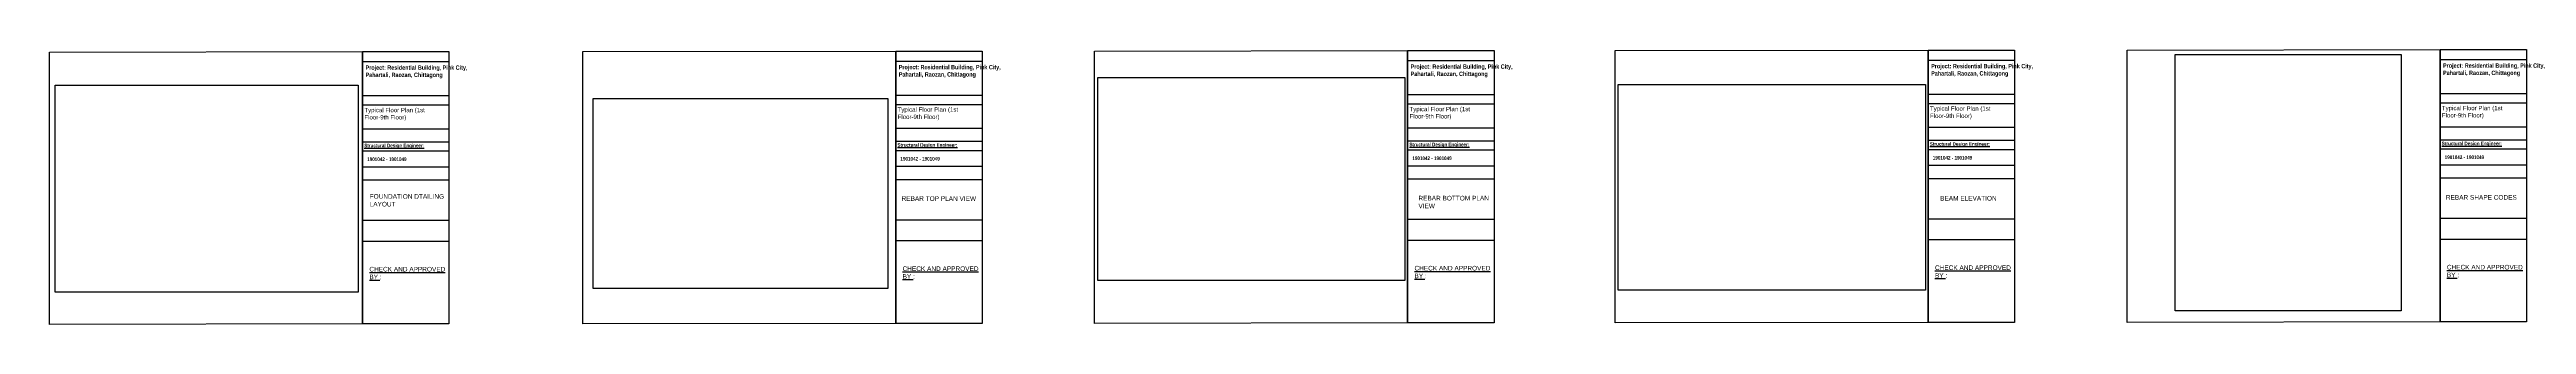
# Model space of a CAD drawing. Header units: inches. Extents: x 2674 to 28325, y -8016 to 21827.
# Drawn here: x 2681 to 28325, y -8016 to -5173 of the extents above; entities that cross this region are included whole.
import ezdxf

# ---------------------------------------------------------------- set-up
doc = ezdxf.new("R2010")
doc.units = ezdxf.units.IN
doc.header["$MEASUREMENT"] = 0
doc.styles.get("Standard").update_dxf_attribs({"font": 'arial.ttf', "height": 12})
picture_1 = doc.add_image_def('image3.png', size_in_pixel=(6258, 4273))
picture_2 = doc.add_image_def('image4.png', size_in_pixel=(6410, 4125))
picture_3 = doc.add_image_def('image5.png', size_in_pixel=(5843, 3860))
picture_4 = doc.add_image_def('image6.png', size_in_pixel=(5970, 3990))
picture_5 = doc.add_image_def('image7.png', size_in_pixel=(3269, 3710))

msp = doc.modelspace()

# ---------------------------------------------------------------- linework, layer by layer
for p, q in [((5921.52, -5298.09), (6816.38, -5298.09)), ((11442.17, -5292.88), (12337.03, -5292.88)), ((16741.89, -5287.66), (17636.75, -5287.66)), ((22130.68, -5282.44), (23025.54, -5282.44)), ((27430.4, -5277.23), (28325.26, -5277.23)), ((16741.89, -5639.15), (17636.75, -5639.15)), ((22130.68, -5633.94), (23025.54, -5633.94)), ((27430.4, -5628.72), (28325.26, -5628.72)), ((5921.52, -5649.58), (6816.38, -5649.58)), ((5921.52, -5746.67), (6816.38, -5746.67)), ((11442.17, -5644.37), (12337.03, -5644.37)), ((11442.17, -5741.45), (12337.03, -5741.45)), ((16741.89, -5736.24), (17636.75, -5736.24)), ((22130.68, -5731.02), (23025.54, -5731.02)), ((27430.4, -5725.81), (28325.26, -5725.81)), ((5921.52, -5993.02), (6816.38, -5993.02)), ((5921.52, -6126.57), (6816.38, -6126.57)), ((11442.17, -5987.8), (12337.03, -5987.8)), ((11442.17, -6121.35), (12337.03, -6121.35)), ((16741.89, -5982.59), (17636.75, -5982.59)), ((16741.89, -6116.14), (17636.75, -6116.14)), ((22130.68, -5977.37), (23025.54, -5977.37)), ((22130.68, -6110.92), (23025.54, -6110.92)), ((27430.4, -5972.16), (28325.26, -5972.16)), ((27430.4, -6105.71), (28325.26, -6105.71)), ((5921.52, -6221.65), (6816.38, -6221.65)), ((5921.52, -6384.83), (6816.38, -6384.83)), ((11442.17, -6216.43), (12337.03, -6216.43)), ((11442.17, -6379.61), (12337.03, -6379.61)), ((16741.89, -6211.21), (17636.75, -6211.21)), ((16741.89, -6374.4), (17636.75, -6374.4)), ((22130.68, -6206), (23025.54, -6206)), ((22130.68, -6369.18), (23025.54, -6369.18)), ((27430.4, -6200.78), (28325.26, -6200.78)), ((27430.4, -6363.97), (28325.26, -6363.97)), ((5921.52, -6522.47), (6816.38, -6522.47)), ((11442.17, -6517.25), (12337.03, -6517.25)), ((16741.89, -6512.03), (17636.75, -6512.03)), ((22130.68, -6506.82), (23025.54, -6506.82)), ((27430.4, -6501.6), (28325.26, -6501.6)), ((22130.68, -6922.74), (23025.54, -6922.74)), ((27430.4, -6917.52), (28325.26, -6917.52)), ((5921.52, -6938.39), (6816.38, -6938.39)), ((5921.52, -7154.57), (6816.38, -7154.57)), ((11442.17, -6933.17), (12337.03, -6933.17)), ((11442.17, -7149.35), (12337.03, -7149.35)), ((16741.89, -6927.96), (17636.75, -6927.96)), ((16741.89, -7144.13), (17636.75, -7144.13)), ((22130.68, -7138.92), (23025.54, -7138.92)), ((27430.4, -7133.7), (28325.26, -7133.7))]:
    msp.add_line(p, q)
for points in [[(5921.52, -8011.25), (2681.03, -8016.47), (2681.03, -5199.51), (5921.52, -5194.29)], [(5921.52, -5194.29), (6816.38, -5194.29), (6816.38, -8011.25), (5921.52, -8011.25)], [(11442.17, -8006.04), (8201.68, -8011.25), (8201.68, -5194.29), (11442.17, -5189.08)], [(11442.17, -5189.08), (12337.03, -5189.08), (12337.03, -8006.04), (11442.17, -8006.04)], [(16741.89, -8000.82), (13501.4, -8006.04), (13501.4, -5189.08), (16741.89, -5183.86)], [(16741.89, -5183.86), (17636.75, -5183.86), (17636.75, -8000.82), (16741.89, -8000.82)], [(22130.68, -7995.61), (18890.19, -8000.82), (18890.19, -5183.86), (22130.68, -5178.65)], [(22130.68, -5178.65), (23025.54, -5178.65), (23025.54, -7995.61), (22130.68, -7995.61)], [(27430.4, -7990.39), (24189.91, -7995.61), (24189.91, -5178.65), (27430.4, -5173.43)], [(27430.4, -5173.43), (28325.26, -5173.43), (28325.26, -7990.39), (27430.4, -7990.39)]]:
    msp.add_lwpolyline(points, close=True)

# ---------------------------------------------------------------- texts
at = {"attachment_point": 1}
for s, insert, char_height, width in [('{\\fSwis721 LtCn BT|b1|i0|c0|p34;Project: Residential Building, Pink City, Pahartali, Raozan, Chittagong}', (5952.59, -5337.53), 45.03114, 1000.1158), ('{\\fSwis721 LtCn BT|b1|i0|c0|p34;Project: Residential Building, Pink City, Pahartali, Raozan, Chittagong}', (11473.24, -5332.31), 45.03114, 1000.1158), ('{\\fSwis721 LtCn BT|b1|i0|c0|p34;Project: Residential Building, Pink City, Pahartali, Raozan, Chittagong}', (16772.96, -5327.09), 45.03114, 1000.1158), ('{\\fSwis721 LtCn BT|b1|i0|c0|p34;Project: Residential Building, Pink City, Pahartali, Raozan, Chittagong}', (22161.76, -5321.88), 45.03114, 1000.1158), ('{\\fSwis721 LtCn BT|b1|i0|c0|p34;Project: Residential Building, Pink City, Pahartali, Raozan, Chittagong}', (27461.47, -5316.66), 45.03114, 1000.1158), ('Typical Floor Plan (1st Floor-9th Floor)', (5941.07, -5776.38), 45.0311, 840.6448), ('Typical Floor Plan (1st Floor-9th Floor)', (11461.72, -5771.17), 45.0311, 840.6448), ('Typical Floor Plan (1st Floor-9th Floor)', (16761.43, -5765.95), 45.0311, 840.6448), ('Typical Floor Plan (1st Floor-9th Floor)', (22150.23, -5760.73), 45.0311, 840.6448), ('Typical Floor Plan (1st Floor-9th Floor)', (27449.95, -5755.52), 45.0311, 840.6448), ('{\\fSwis721 LtCn BT|b1|i0|c0|p34;\\LStructural Design Engineer:}', (5939.48, -6146.99), 37.5259, 485.5762), ('{\\fSwis721 LtCn BT|b1|i0|c0|p34;\\LStructural Design Engineer:}', (11460.13, -6141.77), 37.5259, 485.5762), ('{\\fSwis721 LtCn BT|b1|i0|c0|p34;\\LStructural Design Engineer:}', (16759.85, -6136.56), 37.5259, 485.5762), ('{\\fSwis721 LtCn BT|b1|i0|c0|p34;\\LStructural Design Engineer:}', (22148.64, -6131.34), 37.5259, 485.5762), ('{\\fSwis721 LtCn BT|b1|i0|c0|p34;\\LStructural Design Engineer:}', (27448.36, -6126.13), 37.5259, 485.5762), ('{\\fSwis721 LtCn BT|b1|i0|c0|p34;1901042 - 1901049}', (5969.87, -6289.26), 37.5259, 485.5762), ('{\\fSwis721 LtCn BT|b1|i0|c0|p34;1901042 - 1901049}', (11490.52, -6284.04), 37.5259, 485.5762), ('{\\fSwis721 LtCn BT|b1|i0|c0|p34;1901042 - 1901049}', (16790.24, -6278.83), 37.5259, 485.5762), ('{\\fSwis721 LtCn BT|b1|i0|c0|p34;1901042 - 1901049}', (22179.03, -6273.61), 37.5259, 485.5762), ('{\\fSwis721 LtCn BT|b1|i0|c0|p34;1901042 - 1901049}', (27478.75, -6268.39), 37.5259, 485.5762)]:
    msp.add_mtext(s, dxfattribs=dict(at, insert=insert, char_height=char_height, width=width))
at = {"char_height": 48, "attachment_point": 1}
for s, width, heights, insert in [('FOUNDATION DTAILING \\PLAYOUT ', 1096.6847, [0], (5995.34, -6668.44)), ('REBAR TOP PLAN VIEW', 1004.862, [0], (11502.69, -6690.53)), ('REBAR BOTTOM PLAN \\PVIEW', 1004.862, [0], (16853.43, -6686.29)), ('BEAM ELEVATION', 1004.862, [0], (22255.12, -6687.51)), ('REBAR SHAPE CODES', 1004.862, [0], (27490.96, -6677.91)), ('{\\LCHECK AND APPROVED \\PBY }:', 926.9107, [191.7], (5992.39, -7421.09)), ('{\\LCHECK AND APPROVED \\PBY }:', 926.9107, [191.7], (11513.04, -7415.88)), ('{\\LCHECK AND APPROVED \\PBY }:', 926.9107, [191.7], (16812.76, -7410.66)), ('{\\LCHECK AND APPROVED \\PBY }:', 926.9107, [191.7], (22201.55, -7405.45)), ('{\\LCHECK AND APPROVED \\PBY }:', 926.9107, [191.7], (27501.27, -7400.23))]:
    msp.add_mtext_dynamic_manual_height_columns(s, width=width, gutter_width=240, heights=heights, dxfattribs=dict(at, insert=insert))

# ---------------------------------------------------------------- pictures from other files: only their frames are drawn
image = msp.add_image(picture_5, insert=(24688.26, -7877.12), size_in_units=(2338.53, 2654.01))
image.dxf.flags = 7
image = msp.add_image(picture_1, insert=(2740.07, -7683.26), size_in_units=(3137.54, 2142.33))
image.dxf.flags = 7
image = msp.add_image(picture_3, insert=(13535.68, -7561.14), size_in_units=(3176.37, 2098.37))
image.dxf.flags = 7
image = msp.add_image(picture_4, insert=(18921.93, -7660.47), size_in_units=(3180.64, 2125.76))
image.dxf.flags = 7
image = msp.add_image(picture_2, insert=(8308.7, -7643.39), size_in_units=(3052.38, 1964.29))
image.dxf.flags = 7

doc.saveas('drawing.dxf')
